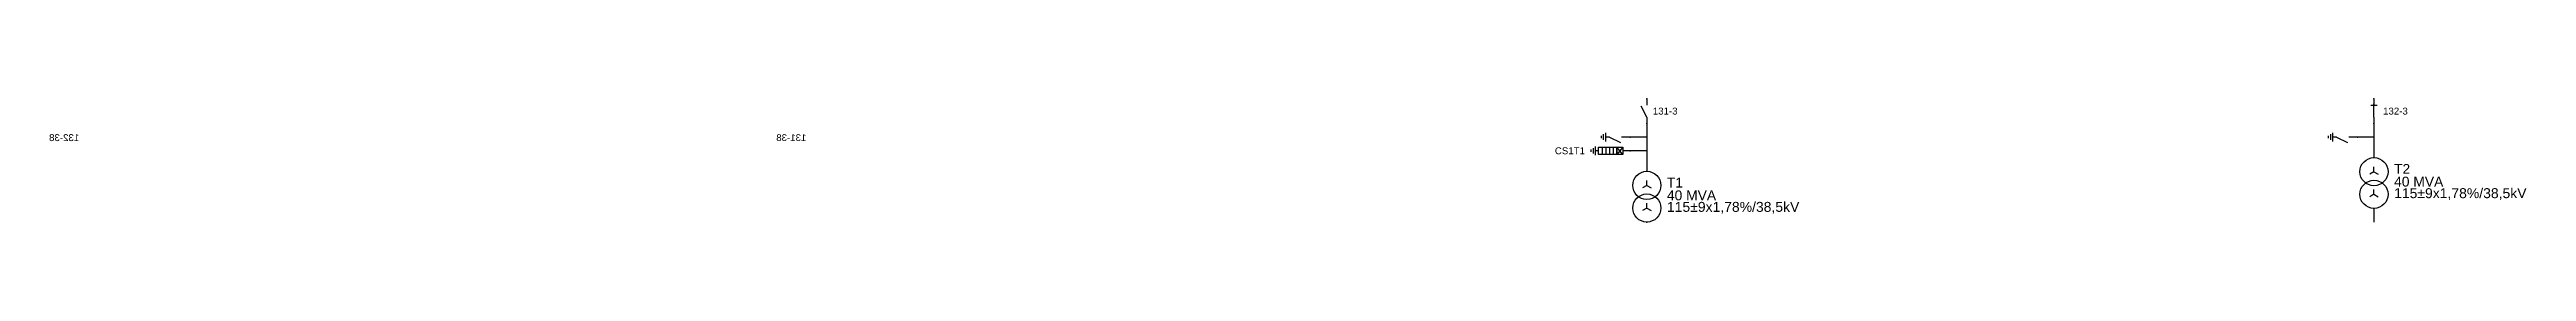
# Model space of a CAD drawing. Header units: millimetres. Extents: x -346 to 397, y 8 to 290.
# Drawn here: x -231 to 273, y 166 to 192 of the extents above; entities that cross this region are included whole.
import ezdxf

# ---------------------------------------------------------------- set-up
doc = ezdxf.new("R2010")
doc.units = ezdxf.units.MM
doc.layers.add('HV_110KV', color=1, linetype='Continuous', lineweight=25)
doc.layers.add('MV_35KV', color=30, linetype='Continuous', lineweight=25)
doc.layers.add('SYM_PORTS', color=8, linetype='Continuous', plot=False)
doc.layers.add('TEXT', color=7, linetype='Continuous')
doc.styles.add('SLD_TEXT', font='arial.ttf')

msp = doc.modelspace()

# ---------------------------------------------------------------- texts
at = {"layer": 'TEXT', "attachment_point": 7, "style": 'SLD_TEXT'}
for s, insert, char_height in [('40 MVA', (98, 170.77), 2.017), ('40 MVA', (246.14, 173.57), 2.017), ('115±9x1,78%/38,5kV', (246.14, 170.86), 2.033), ('115±9x1,78%/38,5kV', (98, 168.06), 2.033)]:
    msp.add_mtext(s, dxfattribs=dict(at, insert=insert, char_height=char_height))

# ---------------------------------------------------------------- blocks, each defined once
blk = doc.blocks.new('SYM_EARTHING_SWITCH_OPEN')
at = {"lineweight": 25}
for points in [[(0, -1.25), (-1.125, 1)], [(0, 3), (0, 1.25)], [(-0.875, -2), (0.875, -2)], [(-0.5625, -2.4375), (0.5625, -2.4375)], [(-0.25, -2.875), (0.25, -2.875)], [(0, -1.25), (0, -2)]]:
    blk.add_lwpolyline(points, dxfattribs=at)
at = {"layer": 'SYM_PORTS'}
blk.add_point((0, 3), dxfattribs=at)
blk.add_attdef('DEVICE_CODE', (1.875, 0), '', height=2)
blk = doc.blocks.new('SYM_SURGE_ARRESTER')
at = {"lineweight": 25}
for points in [[(-0.75, 2.5), (0.75, 2.5), (0.75, 1.25), (-0.75, 1.25)], [(-0.75, 1.25), (0.75, 1.25), (0.75, -2.5), (-0.75, -2.5)]]:
    blk.add_lwpolyline(points, close=True, dxfattribs=at)
for points in [[(-0.75, 2.5), (0.75, 1.25)], [(0.75, 2.5), (-0.75, 1.25)], [(-0.75, 0.5), (0.75, 0.5)], [(0, 4), (0, 2.5)], [(-0.875, -3.125), (0.875, -3.125)], [(-0.75, -0.25), (0.75, -0.25)], [(-0.75, -1), (0.75, -1)], [(-0.75, -1.75), (0.75, -1.75)], [(-0.5625, -3.5625), (0.5625, -3.5625)], [(-0.25, -4), (0.25, -4)], [(0, -2.5), (0, -3.125)]]:
    blk.add_lwpolyline(points, dxfattribs=at)
at = {"layer": 'SYM_PORTS'}
blk.add_point((0, 4), dxfattribs=at)
blk.add_attdef('DEVICE_CODE', (1.875, 1), '', height=2)
blk = doc.blocks.new('SYM_TRANSFORMER_2W')
at = {"lineweight": 25}
for points in [[(0, 2.3125), (-0.8625, 1.8125)], [(0, 2.3125), (0, 3.3125)], [(0, 2.3125), (0.8625, 1.8125)], [(0, -2.3125), (-0.8625, -2.8125)], [(0, -2.3125), (0, -1.3125)], [(0, -2.3125), (0.8625, -2.8125)]]:
    blk.add_lwpolyline(points, dxfattribs=at)
for centre in [(0, 2.3125), (0, -2.3125)]:
    blk.add_circle(centre, 2.875, dxfattribs=at)
at = {"layer": 'SYM_PORTS'}
for p in [(0, 5.1875), (0, -5.1875)]:
    blk.add_point(p, dxfattribs=at)
blk.add_attdef('DEVICE_CODE', (3.875, 2.1875), '', height=2)
at = {"flags": 1}
for tag, p in [('POWER', (3.875, -0.8125)), ('VOLTAGE_RATIO', (3.875, -3.8125))]:
    blk.add_attdef(tag, p, '', height=2, dxfattribs=at)
blk = doc.blocks.new('SYM_DISCONNECTOR_OPEN')
at = {"lineweight": 25}
for points in [[(0, -1.25), (-1.125, 1)], [(0, 2.5), (0, 1.25)], [(0, -1.25), (0, -2.5)]]:
    blk.add_lwpolyline(points, dxfattribs=at)
at = {"layer": 'SYM_PORTS'}
for p in [(0, 2.5), (0, -2.5)]:
    blk.add_point(p, dxfattribs=at)
blk.add_attdef('DEVICE_CODE', (1, -0.5), '', height=2)
blk = doc.blocks.new('SYM_DISCONNECTOR_CLOSED')
at = {"lineweight": 25}
for points in [[(-0.625, 1.25), (0.625, 1.25)], [(0, 2.5), (0, 1.25)], [(0, -1.25), (0, 1.5)], [(0, -1.25), (0, -2.5)]]:
    blk.add_lwpolyline(points, dxfattribs=at)
at = {"layer": 'SYM_PORTS'}
for p in [(0, 2.5), (0, -2.5)]:
    blk.add_point(p, dxfattribs=at)
blk.add_attdef('DEVICE_CODE', (1.625, -0.5), '', height=2)

# ---------------------------------------------------------------- linework, layer by layer
at = {"layer": 'HV_110KV'}
for points in [[(93.91, 183.72), (90.53, 183.72)], [(93.91, 186.52), (93.91, 183.72)], [(93.91, 183.72), (93.91, 180.92)], [(242.04, 183.72), (238.66, 183.72)], [(242.04, 186.52), (242.04, 183.72)], [(242.04, 183.72), (242.04, 179.52)], [(93.91, 180.92), (90.53, 180.92)], [(93.91, 180.92), (93.91, 176.72)]]:
    msp.add_lwpolyline(points, dxfattribs=at)
at = {"layer": 'MV_35KV'}
msp.add_lwpolyline([(242.04, 169.14), (242.04, 166.35)], dxfattribs=at)

# ---------------------------------------------------------------- block references
at = {"layer": 'HV_110KV'}
ref = msp.add_blockref('SYM_DISCONNECTOR_OPEN', (93.91, 189.02), dxfattribs=at)
ref.add_attrib('DEVICE_CODE', '131-3', (95.13, 188.32), dxfattribs={"layer": 'TEXT', "height": 1.411, "style": 'SLD_TEXT'})
ref = msp.add_blockref('SYM_DISCONNECTOR_CLOSED', (242.04, 189.02), dxfattribs=at)
ref.add_attrib('DEVICE_CODE', '132-3', (243.89, 188.32), dxfattribs={"layer": 'TEXT', "height": 1.411, "style": 'SLD_TEXT'})
ref = msp.add_blockref('SYM_EARTHING_SWITCH_OPEN', (235.66, 183.72), dxfattribs=dict(at, xscale=-1, rotation=270))
ref.add_attrib('DEVICE_CODE', '132-38', (225.43, 182.9), dxfattribs={"layer": 'TEXT', "extrusion": (0, 0, -1), "height": 1.411, "style": 'SLD_TEXT'})
ref = msp.add_blockref('SYM_EARTHING_SWITCH_OPEN', (87.53, 183.72), dxfattribs=dict(at, xscale=-1, rotation=270))
ref.add_attrib('DEVICE_CODE', '131-38', (77.3, 182.9), dxfattribs={"layer": 'TEXT', "extrusion": (0, 0, -1), "height": 1.411, "style": 'SLD_TEXT'})
ref = msp.add_blockref('SYM_SURGE_ARRESTER', (86.53, 180.92), dxfattribs=dict(at, rotation=270))
ref.add_attrib('DEVICE_CODE', 'CS1T1', (75.17, 180.21), dxfattribs={"layer": 'TEXT', "height": 1.411, "style": 'SLD_TEXT'})
ref = msp.add_blockref('SYM_TRANSFORMER_2W', (93.91, 171.53), dxfattribs=at)
ref.add_attrib('DEVICE_CODE', 'T1', (98, 173.41), dxfattribs={"layer": 'TEXT', "height": 2.001, "style": 'SLD_TEXT'})
ref = msp.add_blockref('SYM_TRANSFORMER_2W', (242.04, 174.33), dxfattribs=at)
ref.add_attrib('DEVICE_CODE', 'T2', (246.14, 176.21), dxfattribs={"layer": 'TEXT', "height": 2.001, "style": 'SLD_TEXT'})

msp.set_redraw_order([(e.dxf.handle, doc.entitydb.next_handle()) for e in msp.query("TEXT MTEXT ATTDEF DIMENSION ARC_DIMENSION")])  # texts and dimensions are drawn at this point

doc.saveas('drawing.dxf')
